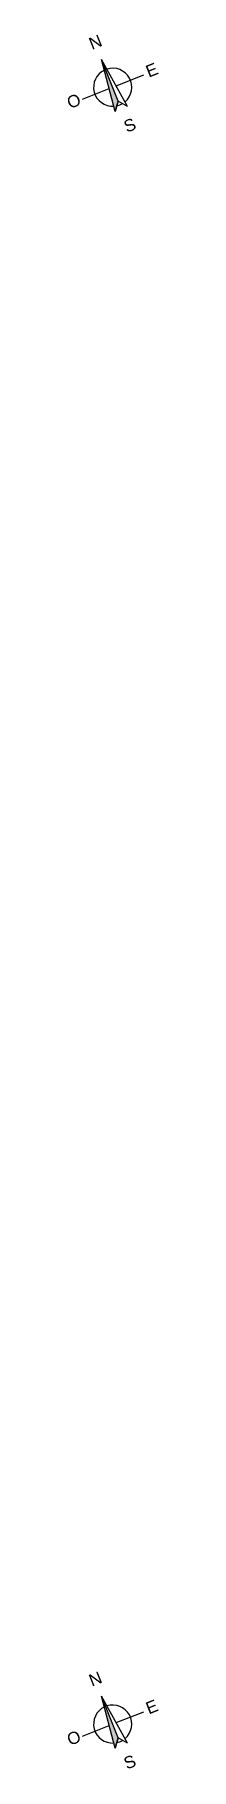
# Model space of a CAD drawing. Header units: centimetres. Extents: x -15293 to 11572, y -4790 to 2619.
# Drawn here: x -1993 to -1816, y -2558 to 811 of the extents above; entities that cross this region are included whole.
import ezdxf

# ---------------------------------------------------------------- set-up
doc = ezdxf.new("R2010")
doc.units = ezdxf.units.CM
doc.layers.get('0').update_dxf_attribs({"lineweight": 0})
doc.layers.add('Orientation', color=7, linetype='Continuous')
doc.styles.add('Arial', font='arial.ttf')

msp = doc.modelspace()

# ---------------------------------------------------------------- texts
at = {"layer": 'Orientation', "transparency": 33554687, "char_height": 23.503, "attachment_point": 1, "rotation": 21.734131, "style": 'Arial'}
for s, insert in [('N', (-1953.669, 803.708)), ('E', (-1843.437, 749.762)), ('O', (-1996.242, 688.848)), ('S', (-1886.094, 642.637)), ('N', (-1953.669, -2375.503)), ('E', (-1843.437, -2429.448)), ('O', (-1996.242, -2490.362)), ('S', (-1886.094, -2536.574))]:
    msp.add_mtext_dynamic_manual_height_columns(s, width=26.39183, gutter_width=819.722, heights=[0], dxfattribs=dict(at, insert=insert))

# ---------------------------------------------------------------- hatches: boundary and pattern name
at = {"true_color": 0xc7c8ca}
h = msp.add_hatch(color=9, dxfattribs=at)
h.dxf.hatch_style = 1
h.paths.add_polyline_path([(-1896.747, 673.292, -0.04028833), (-1902.641, 672.473), (-1900.025, 662.388)])
h.paths.add_polyline_path([(-1893.972, 682.521), (-1904.698, 709.426), (-1911.52, 706.706), (-1902.641, 672.473, 0.04028833), (-1896.747, 673.292)])
h.paths.add_polyline_path([(-1918.393, 743.783, 0.01818794), (-1920.857, 742.701), (-1911.52, 706.706), (-1904.698, 709.426)])
h.paths.add_polyline_path([(-1926.247, 763.482), (-1920.857, 742.701, -0.01818794), (-1918.393, 743.783)])
h = msp.add_hatch(color=9, dxfattribs=at)
h.dxf.hatch_style = 1
h.paths.add_polyline_path([(-1896.747, -2505.919, -0.04028833), (-1902.641, -2506.738), (-1900.025, -2516.823)])
h.paths.add_polyline_path([(-1893.972, -2496.689), (-1904.698, -2469.785), (-1911.52, -2472.505), (-1902.641, -2506.738, 0.04028833), (-1896.747, -2505.919)])
h.paths.add_polyline_path([(-1918.393, -2435.428, 0.01818794), (-1920.857, -2436.509), (-1911.52, -2472.505), (-1904.698, -2469.785)])
h.paths.add_polyline_path([(-1926.247, -2415.728), (-1920.857, -2436.509, -0.01818794), (-1918.393, -2435.428)])

# ---------------------------------------------------------------- linework, layer by layer
at = {"layer": 'Orientation', "transparency": 33554687}
for p, q in [((-1900.025, 662.388), (-1926.247, 763.482)), ((-1893.972, 682.521), (-1900.025, 662.388)), ((-1900.025, -2516.823), (-1926.247, -2415.728)), ((-1893.972, -2496.689), (-1900.025, -2516.823))]:
    msp.add_line(p, q, dxfattribs=at)
for points in [[(-1900.025, 662.388), (-1926.247, 763.482)], [(-1875.728, 672.073), (-1926.247, 763.482)], [(-1893.972, 682.521), (-1926.247, 763.482)], [(-1897.875, 712.146), (-1844.436, 733.449)], [(-1962.926, 686.214), (-1911.52, 706.706)], [(-1900.025, 662.388), (-1893.972, 682.521)], [(-1875.728, 672.073), (-1893.972, 682.521)], [(-1900.025, -2516.823), (-1926.247, -2415.728)], [(-1875.728, -2507.138), (-1926.247, -2415.728)], [(-1893.972, -2496.689), (-1926.247, -2415.728)], [(-1897.875, -2467.065), (-1844.436, -2445.762)], [(-1962.926, -2492.997), (-1911.52, -2472.505)], [(-1900.025, -2516.823), (-1893.972, -2496.689)], [(-1875.728, -2507.138), (-1893.972, -2496.689)]]:
    msp.add_lwpolyline(points, dxfattribs=at)
for centre, start, end in [((-1904.769, 709.398), 115.782861, 273.298388), ((-1904.769, 709.398), 310.411084, 107.444192), ((-1904.769, 709.398), 282.526802, 301.155157), ((-1904.769, -2469.813), 115.782861, 273.298388), ((-1904.769, -2469.813), 310.411084, 107.444192), ((-1904.769, -2469.813), 282.526802, 301.155157)]:
    msp.add_arc(centre, 36.986, start, end, dxfattribs=at)

msp.set_redraw_order([(e.dxf.handle, doc.entitydb.next_handle()) for e in msp.query("TEXT MTEXT ATTDEF DIMENSION ARC_DIMENSION")])  # texts and dimensions are drawn at this point

doc.saveas('drawing.dxf')
